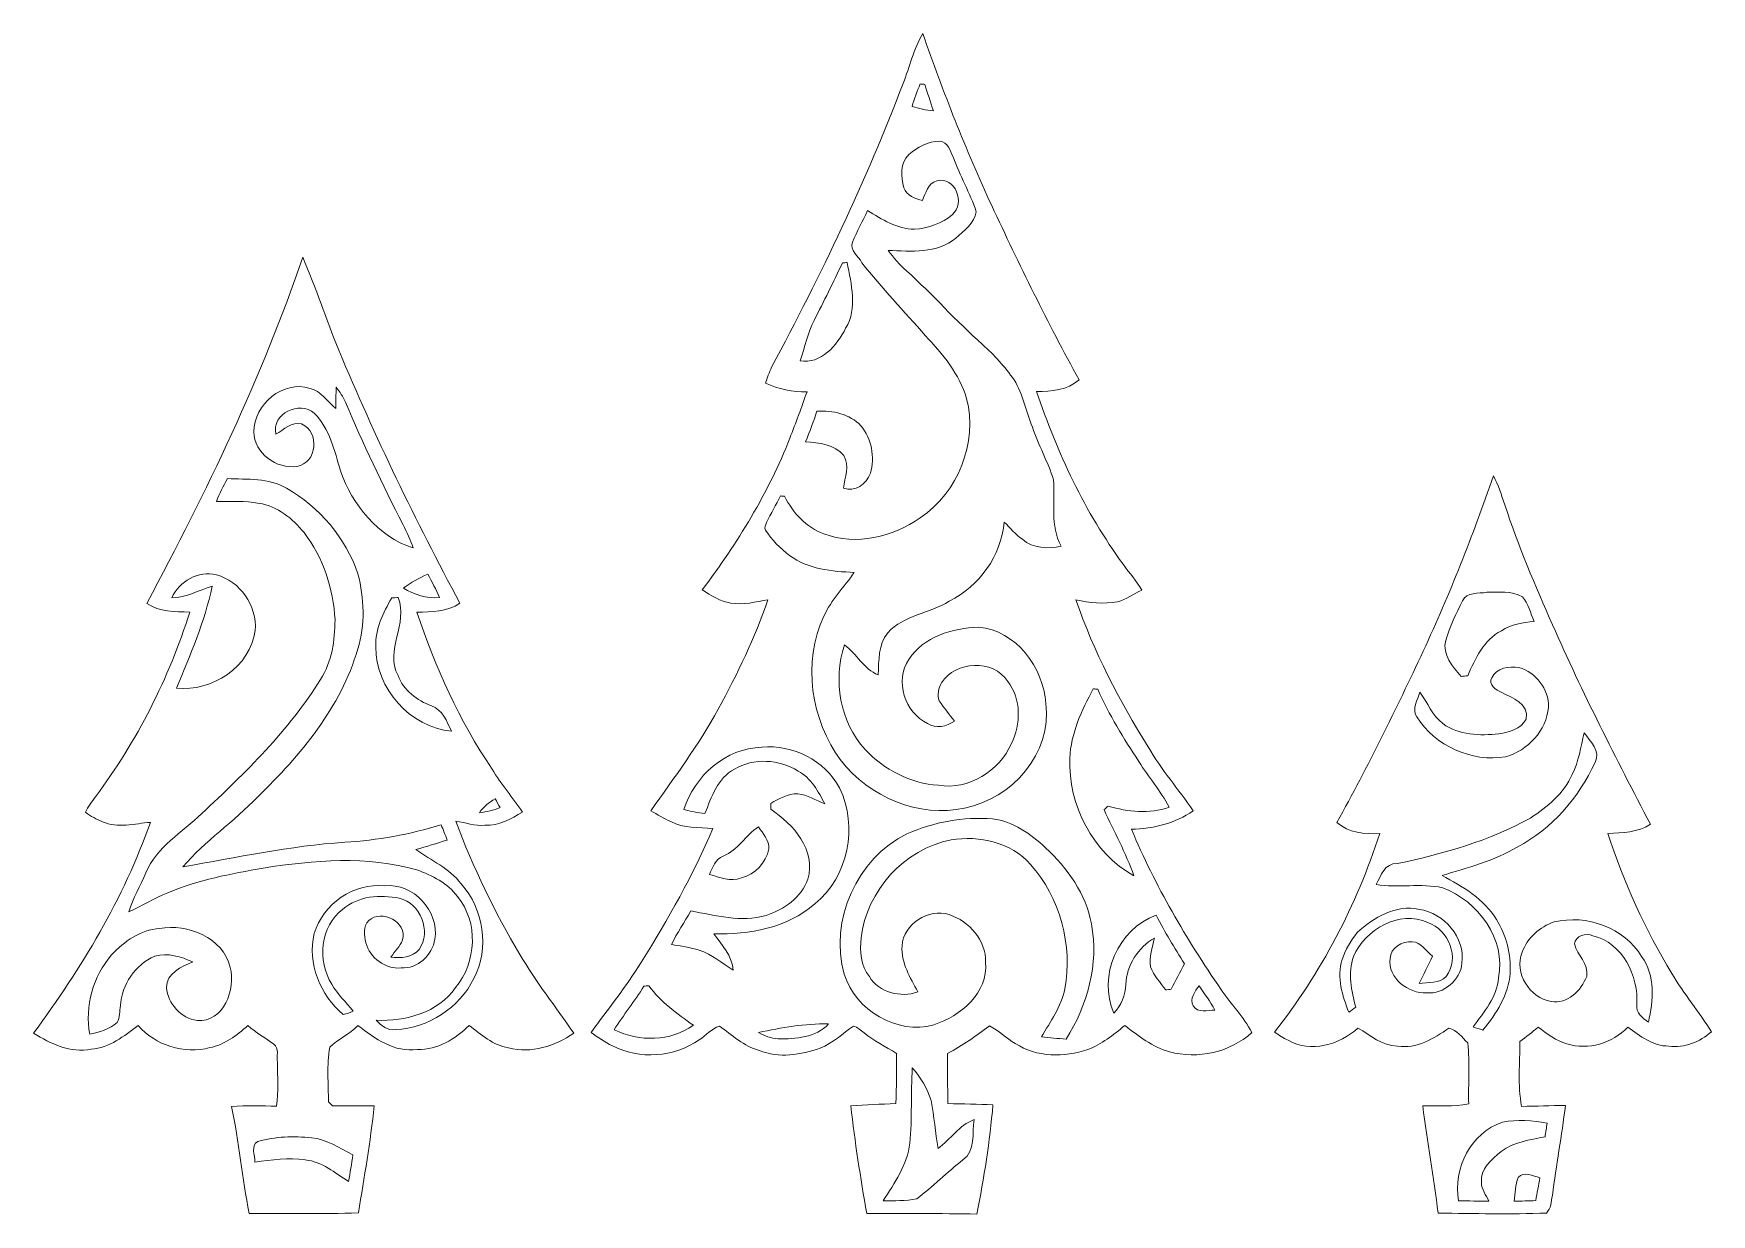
# Model space of a CAD drawing. Header units: centimetres. Extents: x -16.2 to 16.2, y -11.4 to 11.4.
import ezdxf

# ---------------------------------------------------------------- set-up
doc = ezdxf.new("R2010")
doc.units = ezdxf.units.CM
doc.header["$MEASUREMENT"] = 0
doc.layers.add('Layer 1', color=7, linetype='Continuous')

msp = doc.modelspace()

# ---------------------------------------------------------------- linework, layer by layer
at = {"layer": 'Layer 1', "color": 251, "lineweight": 9}
for points, knots in [([(0.97384, 11.42965), (1.36719, 10.29935), (1.8064, 9.18493), (2.3084, 8.09802), (2.3084, 8.09802), (2.84357, 6.95855), (3.39319, 5.82437), (4.00279, 4.72263), (4.00279, 4.72263), (3.77067, 4.5265), (3.46622, 4.49156), (3.17447, 4.50003), (3.17447, 4.50003), (3.57699, 3.31434), (4.11427, 2.1657), (4.8551, 1.15182), (4.8551, 1.15182), (4.97505, 0.98566), (5.10981, 0.82902), (5.21741, 0.65369), (5.21741, 0.65369), (5.06289, 0.5722), (4.91508, 0.4706), (4.74363, 0.42792), (4.74363, 0.42792), (4.47657, 0.3757), (4.20317, 0.40745), (3.9407, 0.46602), (3.9407, 0.46602), (4.2836, -0.53764), (4.78102, -1.4852), (5.33912, -2.38514), (5.33912, -2.38514), (5.59559, -2.82117), (5.92367, -3.20711), (6.21224, -3.62092), (6.21224, -3.62092), (5.86123, -3.86433), (5.43895, -3.97369), (5.01562, -3.97581), (5.01562, -3.97581), (5.47247, -5.07154), (6.07677, -6.1013), (6.74846, -7.07849), (6.74846, -7.07849), (6.93861, -7.36389), (7.18944, -7.60872), (7.34783, -7.91528), (7.34783, -7.91528), (6.92732, -8.29875), (6.29902, -8.43704), (5.75222, -8.28852), (5.75222, -8.28852), (5.42167, -8.20385), (5.15497, -7.97702), (4.8858, -7.77911), (4.8858, -7.77911), (4.66743, -7.96114), (4.43706, -8.14106), (4.17001, -8.24477), (4.17001, -8.24477), (3.71493, -8.40317), (3.17906, -8.3947), (2.76596, -8.12871), (2.76596, -8.12871), (2.58851, -8.03028), (2.44634, -7.8793), (2.26642, -7.78793), (2.26642, -7.78793), (2.00325, -7.97525), (1.74502, -8.17245), (1.45397, -8.31886), (1.45397, -8.31886), (1.45292, -8.64235), (1.45327, -8.9662), (1.46138, -9.29005), (1.46138, -9.29005), (1.75137, -9.29958), (2.04206, -9.30205), (2.33274, -9.31369), (2.33274, -9.31369), (2.27312, -10.02348), (2.15953, -10.73045), (2.02265, -11.42965), (2.02265, -11.42965), (1.3111, -11.41942), (0.5999, -11.41766), (-0.1113, -11.42083), (-0.1113, -11.42083), (-0.23089, -10.72762), (-0.34272, -10.03195), (-0.42139, -9.33274), (-0.42139, -9.33274), (-0.13, -9.31087), (0.1621, -9.30381), (0.4542, -9.29182), (0.4542, -9.29182), (0.46337, -8.96691), (0.46549, -8.64271), (0.46514, -8.31815), (0.46514, -8.31815), (0.25136, -8.19186), (0.0291, -8.0772), (-0.16422, -7.91951), (-0.16422, -7.91951), (-0.2323, -7.87471), (-0.28875, -7.8105), (-0.36989, -7.7911), (-0.36989, -7.7911), (-0.5812, -7.93504), (-0.77135, -8.11918), (-1.01088, -8.21726), (-1.01088, -8.21726), (-1.38589, -8.34955), (-1.8131, -8.41799), (-2.19269, -8.26241), (-2.19269, -8.26241), (-2.49537, -8.18833), (-2.71304, -7.95585), (-2.96598, -7.79287), (-2.96598, -7.79287), (-3.11944, -7.83555), (-3.22033, -7.97702), (-3.35545, -8.05639), (-3.35545, -8.05639), (-3.83805, -8.394), (-4.51397, -8.44409), (-5.03749, -8.17245), (-5.03749, -8.17245), (-5.1853, -8.10331), (-5.31548, -8.00347), (-5.4513, -7.91563), (-5.4513, -7.91563), (-5.12604, -7.46055), (-4.76867, -7.02734), (-4.47551, -6.54932), (-4.47551, -6.54932), (-3.95975, -5.71888), (-3.46939, -4.86798), (-3.09404, -3.96382), (-3.09404, -3.96382), (-3.36709, -3.94089), (-3.65707, -3.96064), (-3.90648, -3.83117), (-3.90648, -3.83117), (-4.04054, -3.77085), (-4.16683, -3.69606), (-4.29207, -3.61986), (-4.29207, -3.61986), (-3.83699, -2.9778), (-3.36744, -2.3428), (-2.98715, -1.65136), (-2.98715, -1.65136), (-2.61461, -0.97085), (-2.27806, -0.26776), (-2.02441, 0.46602), (-2.02441, 0.46602), (-2.26219, 0.4265), (-2.50208, 0.35524), (-2.74373, 0.40252), (-2.74373, 0.40252), (-2.95046, 0.42721), (-3.12367, 0.55386), (-3.299, 0.65475), (-3.299, 0.65475), (-2.61779, 1.56139), (-2.01454, 2.53541), (-1.60073, 3.5948), (-1.60073, 3.5948), (-1.4829, 3.89149), (-1.37425, 4.19135), (-1.26806, 4.49227), (-1.26806, 4.49227), (-1.54711, 4.47463), (-1.81875, 4.55153), (-2.0731, 4.65878), (-2.0731, 4.65878), (-2.03782, 4.76461), (-2.00219, 4.86974), (-1.95315, 4.96993), (-1.95315, 4.96993), (-1.00101, 6.75041), (-0.12294, 8.57532), (0.5932, 10.46481), (0.5932, 10.46481), (0.72161, 10.78513), (0.79181, 11.13226), (0.97384, 11.42965), (0.97384, 11.42965), (0.97384, 11.42965), (0.97384, 11.42965), (0.97384, 11.42965)], [0, 0, 0, 0, 0.02040816, 0.02040816, 0.02040816, 0.02040816, 0.04081633, 0.04081633, 0.04081633, 0.04081633, 0.06122449, 0.06122449, 0.06122449, 0.06122449, 0.08163265, 0.08163265, 0.08163265, 0.08163265, 0.10204082, 0.10204082, 0.10204082, 0.10204082, 0.12244898, 0.12244898, 0.12244898, 0.12244898, 0.14285714, 0.14285714, 0.14285714, 0.14285714, 0.16326531, 0.16326531, 0.16326531, 0.16326531, 0.18367347, 0.18367347, 0.18367347, 0.18367347, 0.20408163, 0.20408163, 0.20408163, 0.20408163, 0.2244898, 0.2244898, 0.2244898, 0.2244898, 0.24489796, 0.24489796, 0.24489796, 0.24489796, 0.26530612, 0.26530612, 0.26530612, 0.26530612, 0.28571429, 0.28571429, 0.28571429, 0.28571429, 0.30612245, 0.30612245, 0.30612245, 0.30612245, 0.32653061, 0.32653061, 0.32653061, 0.32653061, 0.34693878, 0.34693878, 0.34693878, 0.34693878, 0.36734694, 0.36734694, 0.36734694, 0.36734694, 0.3877551, 0.3877551, 0.3877551, 0.3877551, 0.40816327, 0.40816327, 0.40816327, 0.40816327, 0.42857143, 0.42857143, 0.42857143, 0.42857143, 0.44897959, 0.44897959, 0.44897959, 0.44897959, 0.46938776, 0.46938776, 0.46938776, 0.46938776, 0.48979592, 0.48979592, 0.48979592, 0.48979592, 0.51020408, 0.51020408, 0.51020408, 0.51020408, 0.53061224, 0.53061224, 0.53061224, 0.53061224, 0.55102041, 0.55102041, 0.55102041, 0.55102041, 0.57142857, 0.57142857, 0.57142857, 0.57142857, 0.59183673, 0.59183673, 0.59183673, 0.59183673, 0.6122449, 0.6122449, 0.6122449, 0.6122449, 0.63265306, 0.63265306, 0.63265306, 0.63265306, 0.65306122, 0.65306122, 0.65306122, 0.65306122, 0.67346939, 0.67346939, 0.67346939, 0.67346939, 0.69387755, 0.69387755, 0.69387755, 0.69387755, 0.71428571, 0.71428571, 0.71428571, 0.71428571, 0.73469388, 0.73469388, 0.73469388, 0.73469388, 0.75510204, 0.75510204, 0.75510204, 0.75510204, 0.7755102, 0.7755102, 0.7755102, 0.7755102, 0.79591837, 0.79591837, 0.79591837, 0.79591837, 0.81632653, 0.81632653, 0.81632653, 0.81632653, 0.83673469, 0.83673469, 0.83673469, 0.83673469, 0.85714286, 0.85714286, 0.85714286, 0.85714286, 0.87755102, 0.87755102, 0.87755102, 0.87755102, 0.89795918, 0.89795918, 0.89795918, 0.89795918, 0.91836735, 0.91836735, 0.91836735, 0.91836735, 0.93877551, 0.93877551, 0.93877551, 0.93877551, 0.95918367, 0.95918367, 0.95918367, 0.95918367, 1, 1, 1, 1]), ([(0.9234, 10.45387), (0.86554, 10.31099), (0.81121, 10.16671), (0.76676, 10.01925), (0.76676, 10.01925), (0.90047, 9.9755), (1.0384, 9.94304), (1.17916, 9.93176), (1.17916, 9.93176), (1.12554, 10.10391), (1.06416, 10.27325), (1.01477, 10.44646), (1.01477, 10.44646), (0.99219, 10.44822), (0.94633, 10.45175), (0.9234, 10.45387), (0.9234, 10.45387), (0.9234, 10.45387), (0.9234, 10.45387), (0.9234, 10.45387)], [0, 0, 0, 0, 0.16666667, 0.16666667, 0.16666667, 0.16666667, 0.33333333, 0.33333333, 0.33333333, 0.33333333, 0.5, 0.5, 0.5, 0.5, 0.66666667, 0.66666667, 0.66666667, 0.66666667, 1, 1, 1, 1]), ([(0.70115, 9.08756), (0.53322, 8.91787), (0.54522, 8.65717), (0.60872, 8.44374), (0.60872, 8.44374), (0.66164, 8.29311), (0.82779, 8.23313), (0.9682, 8.1968), (0.9682, 8.1968), (1.02888, 8.34002), (1.0758, 8.5291), (1.24584, 8.5785), (1.24584, 8.5785), (1.6039, 8.66881), (1.80181, 8.14106), (1.54781, 7.9241), (1.54781, 7.9241), (1.34708, 7.74842), (1.07509, 7.66375), (0.81298, 7.63941), (0.81298, 7.63941), (0.47537, 7.64188), (0.1815, 7.83273), (-0.09613, 8.00383), (-0.09613, 8.00383), (-0.18962, 7.79781), (-0.29968, 7.59919), (-0.38717, 7.3907), (-0.38717, 7.3907), (-0.45138, 7.23477), (-0.26793, 7.11483), (-0.2069, 6.99277), (-0.2069, 6.99277), (0.18468, 6.50558), (0.61048, 6.04662), (1.02535, 5.57883), (1.02535, 5.57883), (1.35767, 5.22428), (1.68434, 4.83764), (1.82263, 4.36245), (1.82263, 4.36245), (2.03959, 3.5059), (1.65788, 2.54282), (0.92516, 2.05493), (0.92516, 2.05493), (0.39494, 1.67604), (-0.31697, 1.506), (-0.94103, 1.74201), (-0.94103, 1.74201), (-1.2864, 1.8669), (-1.54111, 2.14982), (-1.70515, 2.46909), (-1.70515, 2.46909), (-1.7242, 2.47085), (-1.76195, 2.47403), (-1.78065, 2.47579), (-1.78065, 2.47579), (-1.86778, 2.30222), (-1.96656, 2.13465), (-2.05087, 1.95968), (-2.05087, 1.95968), (-2.06745, 1.91487), (-2.10167, 1.86196), (-2.06922, 1.8161), (-2.06922, 1.8161), (-1.95421, 1.62207), (-1.78876, 1.45732), (-1.60673, 1.32432), (-1.60673, 1.32432), (-1.24866, 1.05833), (-0.78722, 1.00965), (-0.35401, 0.99624), (-0.35401, 0.99624), (-0.54839, 0.71261), (-0.79675, 0.46496), (-0.94174, 0.14957), (-0.94174, 0.14957), (-1.36684, -0.7486), (-1.18939, -1.86444), (-0.60978, -2.65184), (-0.60978, -2.65184), (-0.05768, -3.35104), (0.89764, -3.76979), (1.78488, -3.5687), (1.78488, -3.5687), (2.69787, -3.39267), (3.48562, -2.49979), (3.35404, -1.5427), (3.35404, -1.5427), (3.31664, -0.84738), (2.7776, -0.12595), (2.05229, -0.06668), (2.05229, -0.06668), (1.55205, -0.08009), (0.98901, -0.25154), (0.70397, -0.68969), (0.70397, -0.68969), (0.42704, -1.10667), (0.62142, -1.71733), (1.06627, -1.92935), (1.06627, -1.92935), (1.22643, -2.04259), (1.43669, -1.98755), (1.58732, -1.88348), (1.58732, -1.88348), (1.49172, -1.75155), (1.37848, -1.63125), (1.29381, -1.49225), (1.29381, -1.49225), (1.25183, -1.37972), (1.27476, -1.24531), (1.33509, -1.14336), (1.33509, -1.14336), (1.61343, -0.72002), (2.33521, -0.6731), (2.61955, -1.11725), (2.61955, -1.11725), (2.88872, -1.45874), (2.87144, -1.94346), (2.69081, -2.32022), (2.69081, -2.32022), (2.45798, -2.84869), (1.86073, -3.22722), (1.27723, -3.12632), (1.27723, -3.12632), (0.73537, -3.09457), (0.22595, -2.82328), (-0.14446, -2.43417), (-0.14446, -2.43417), (-0.63482, -1.89583), (-0.76535, -1.09538), (-0.54381, -0.41029), (-0.54381, -0.41029), (-0.3011, -0.57821), (-0.17551, -0.87913), (0.11095, -0.98955), (0.11095, -0.98955), (0.12506, -0.7112), (0.10777, -0.40394), (0.29722, -0.17392), (0.29722, -0.17392), (0.60942, 0.17321), (1.10684, 0.19473), (1.48537, 0.4385), (1.48537, 0.4385), (2.06604, 0.73236), (2.49643, 1.31339), (2.55041, 1.97096), (2.55041, 1.97096), (2.66824, 1.85949), (2.76666, 1.7279), (2.90319, 1.63653), (2.90319, 1.63653), (3.10603, 1.4552), (3.40025, 1.44815), (3.65319, 1.50495), (3.65319, 1.50495), (3.43482, 1.89935), (3.53783, 2.35761), (3.50785, 2.78659), (3.50785, 2.78659), (3.39425, 3.13548), (3.21645, 3.45969), (3.09757, 3.80717), (3.09757, 3.80717), (2.97586, 4.11162), (2.91306, 4.44076), (2.74338, 4.72404), (2.74338, 4.72404), (2.56417, 4.97487), (2.35885, 5.207), (2.12813, 5.41126), (2.12813, 5.41126), (1.6166, 5.86353), (1.1654, 6.37858), (0.65775, 6.83437), (0.65775, 6.83437), (0.52476, 6.95184), (0.40975, 7.08802), (0.30251, 7.22877), (0.30251, 7.22877), (0.74842, 7.21572), (1.24619, 7.16527), (1.6166, 7.4669), (1.6166, 7.4669), (1.76407, 7.61401), (1.98208, 7.76112), (2.0103, 7.98019), (2.0103, 7.98019), (1.88472, 8.34285), (1.69386, 8.68009), (1.55945, 9.03994), (1.55945, 9.03994), (1.50372, 9.15953), (1.45962, 9.33132), (1.30228, 9.34509), (1.30228, 9.34509), (1.07721, 9.34791), (0.86766, 9.22832), (0.70115, 9.08756), (0.70115, 9.08756), (0.70115, 9.08756), (0.70115, 9.08756), (0.70115, 9.08756)], [0, 0, 0, 0, 0.01923077, 0.01923077, 0.01923077, 0.01923077, 0.03846154, 0.03846154, 0.03846154, 0.03846154, 0.05769231, 0.05769231, 0.05769231, 0.05769231, 0.07692308, 0.07692308, 0.07692308, 0.07692308, 0.09615385, 0.09615385, 0.09615385, 0.09615385, 0.11538462, 0.11538462, 0.11538462, 0.11538462, 0.13461538, 0.13461538, 0.13461538, 0.13461538, 0.15384615, 0.15384615, 0.15384615, 0.15384615, 0.17307692, 0.17307692, 0.17307692, 0.17307692, 0.19230769, 0.19230769, 0.19230769, 0.19230769, 0.21153846, 0.21153846, 0.21153846, 0.21153846, 0.23076923, 0.23076923, 0.23076923, 0.23076923, 0.25, 0.25, 0.25, 0.25, 0.26923077, 0.26923077, 0.26923077, 0.26923077, 0.28846154, 0.28846154, 0.28846154, 0.28846154, 0.30769231, 0.30769231, 0.30769231, 0.30769231, 0.32692308, 0.32692308, 0.32692308, 0.32692308, 0.34615385, 0.34615385, 0.34615385, 0.34615385, 0.36538462, 0.36538462, 0.36538462, 0.36538462, 0.38461538, 0.38461538, 0.38461538, 0.38461538, 0.40384615, 0.40384615, 0.40384615, 0.40384615, 0.42307692, 0.42307692, 0.42307692, 0.42307692, 0.44230769, 0.44230769, 0.44230769, 0.44230769, 0.46153846, 0.46153846, 0.46153846, 0.46153846, 0.48076923, 0.48076923, 0.48076923, 0.48076923, 0.5, 0.5, 0.5, 0.5, 0.51923077, 0.51923077, 0.51923077, 0.51923077, 0.53846154, 0.53846154, 0.53846154, 0.53846154, 0.55769231, 0.55769231, 0.55769231, 0.55769231, 0.57692308, 0.57692308, 0.57692308, 0.57692308, 0.59615385, 0.59615385, 0.59615385, 0.59615385, 0.61538462, 0.61538462, 0.61538462, 0.61538462, 0.63461538, 0.63461538, 0.63461538, 0.63461538, 0.65384615, 0.65384615, 0.65384615, 0.65384615, 0.67307692, 0.67307692, 0.67307692, 0.67307692, 0.69230769, 0.69230769, 0.69230769, 0.69230769, 0.71153846, 0.71153846, 0.71153846, 0.71153846, 0.73076923, 0.73076923, 0.73076923, 0.73076923, 0.75, 0.75, 0.75, 0.75, 0.76923077, 0.76923077, 0.76923077, 0.76923077, 0.78846154, 0.78846154, 0.78846154, 0.78846154, 0.80769231, 0.80769231, 0.80769231, 0.80769231, 0.82692308, 0.82692308, 0.82692308, 0.82692308, 0.84615385, 0.84615385, 0.84615385, 0.84615385, 0.86538462, 0.86538462, 0.86538462, 0.86538462, 0.88461538, 0.88461538, 0.88461538, 0.88461538, 0.90384615, 0.90384615, 0.90384615, 0.90384615, 0.92307692, 0.92307692, 0.92307692, 0.92307692, 0.94230769, 0.94230769, 0.94230769, 0.94230769, 0.96153846, 0.96153846, 0.96153846, 0.96153846, 1, 1, 1, 1]), ([(-14.05555, 0.39511), (-12.9002, 2.55763), (-11.82599, 4.77273), (-11.03401, 7.09684), (-11.03401, 7.09684), (-10.77718, 6.50664), (-10.58104, 5.8921), (-10.33515, 5.29732), (-10.33515, 5.29732), (-9.64124, 3.62373), (-8.84502, 1.9939), (-7.99024, 0.39722), (-7.99024, 0.39722), (-8.23718, 0.22824), (-8.53846, 0.23142), (-8.82597, 0.22648), (-8.82597, 0.22648), (-8.46367, -0.83962), (-8.004, -1.87996), (-7.36794, -2.81376), (-7.36794, -2.81376), (-7.19226, -3.10621), (-6.96718, -3.36409), (-6.7781, -3.64737), (-6.7781, -3.64737), (-7.00281, -3.77578), (-7.23706, -3.92007), (-7.50764, -3.90102), (-7.50764, -3.90102), (-7.70237, -3.92395), (-7.88194, -3.83964), (-8.07138, -3.82447), (-8.07138, -3.82447), (-7.73377, -4.71735), (-7.32208, -5.58448), (-6.8289, -6.40292), (-6.8289, -6.40292), (-6.51775, -6.93456), (-6.13498, -7.41857), (-5.78679, -7.92586), (-5.78679, -7.92586), (-6.14945, -8.17704), (-6.60982, -8.33262), (-7.04903, -8.20879), (-7.04903, -8.20879), (-7.35136, -8.16434), (-7.5789, -7.95303), (-7.8135, -7.77699), (-7.8135, -7.77699), (-8.07985, -8.04122), (-8.42452, -8.25359), (-8.81327, -8.24266), (-8.81327, -8.24266), (-9.2546, -8.30651), (-9.63877, -8.03452), (-9.9665, -7.77699), (-9.9665, -7.77699), (-10.12278, -7.95091), (-10.34997, -8.03734), (-10.5126, -8.20032), (-10.5126, -8.20032), (-10.57364, -8.54428), (-10.53413, -8.90764), (-10.53871, -9.25972), (-10.53871, -9.25972), (-10.51295, -9.28441), (-10.48755, -9.30946), (-10.4618, -9.33486), (-10.4618, -9.33486), (-10.19193, -9.33592), (-9.92171, -9.33027), (-9.65147, -9.3338), (-9.65147, -9.3338), (-9.72238, -10.02912), (-9.84444, -10.7188), (-9.95556, -11.40884), (-9.95556, -11.40884), (-10.66041, -11.42824), (-11.36526, -11.41836), (-12.07011, -11.42083), (-12.07011, -11.42083), (-12.21581, -10.73468), (-12.26732, -10.03265), (-12.41196, -9.34615), (-12.41196, -9.34615), (-12.12197, -9.32815), (-11.83093, -9.33768), (-11.54024, -9.33874), (-11.54024, -9.33874), (-11.50638, -9.05757), (-11.52543, -8.77288), (-11.5219, -8.49137), (-11.5219, -8.49137), (-11.55153, -8.38624), (-11.48098, -8.21443), (-11.59669, -8.13894), (-11.59669, -8.13894), (-11.76214, -8.01653), (-11.941, -7.91246), (-12.09975, -7.78087), (-12.09975, -7.78087), (-12.31141, -7.97031), (-12.54848, -8.15164), (-12.83353, -8.20809), (-12.83353, -8.20809), (-13.32918, -8.34038), (-13.88868, -8.16434), (-14.22347, -7.7777), (-14.22347, -7.7777), (-14.49511, -7.98407), (-14.77592, -8.21055), (-15.13152, -8.23772), (-15.13152, -8.23772), (-15.53404, -8.31568), (-15.91751, -8.13506), (-16.24841, -7.92622), (-16.24841, -7.92622), (-15.31743, -6.67527), (-14.50746, -5.31954), (-13.98464, -3.84493), (-13.98464, -3.84493), (-14.2905, -3.86857), (-14.61929, -3.96629), (-14.91174, -3.83329), (-14.91174, -3.83329), (-15.02569, -3.78143), (-15.14563, -3.73416), (-15.23947, -3.64879), (-15.23947, -3.64879), (-15.20313, -3.53413), (-15.11353, -3.447), (-15.04932, -3.34928), (-15.04932, -3.34928), (-14.2397, -2.27436), (-13.63045, -1.05516), (-13.22264, 0.22577), (-13.22264, 0.22577), (-13.5098, 0.23565), (-13.80719, 0.22436), (-14.05555, 0.39511), (-14.05555, 0.39511), (-14.05555, 0.39511), (-14.05555, 0.39511), (-14.05555, 0.39511)], [0, 0, 0, 0, 0.02702703, 0.02702703, 0.02702703, 0.02702703, 0.05405405, 0.05405405, 0.05405405, 0.05405405, 0.08108108, 0.08108108, 0.08108108, 0.08108108, 0.10810811, 0.10810811, 0.10810811, 0.10810811, 0.13513514, 0.13513514, 0.13513514, 0.13513514, 0.16216216, 0.16216216, 0.16216216, 0.16216216, 0.18918919, 0.18918919, 0.18918919, 0.18918919, 0.21621622, 0.21621622, 0.21621622, 0.21621622, 0.24324324, 0.24324324, 0.24324324, 0.24324324, 0.27027027, 0.27027027, 0.27027027, 0.27027027, 0.2972973, 0.2972973, 0.2972973, 0.2972973, 0.32432432, 0.32432432, 0.32432432, 0.32432432, 0.35135135, 0.35135135, 0.35135135, 0.35135135, 0.37837838, 0.37837838, 0.37837838, 0.37837838, 0.40540541, 0.40540541, 0.40540541, 0.40540541, 0.43243243, 0.43243243, 0.43243243, 0.43243243, 0.45945946, 0.45945946, 0.45945946, 0.45945946, 0.48648649, 0.48648649, 0.48648649, 0.48648649, 0.51351351, 0.51351351, 0.51351351, 0.51351351, 0.54054054, 0.54054054, 0.54054054, 0.54054054, 0.56756757, 0.56756757, 0.56756757, 0.56756757, 0.59459459, 0.59459459, 0.59459459, 0.59459459, 0.62162162, 0.62162162, 0.62162162, 0.62162162, 0.64864865, 0.64864865, 0.64864865, 0.64864865, 0.67567568, 0.67567568, 0.67567568, 0.67567568, 0.7027027, 0.7027027, 0.7027027, 0.7027027, 0.72972973, 0.72972973, 0.72972973, 0.72972973, 0.75675676, 0.75675676, 0.75675676, 0.75675676, 0.78378378, 0.78378378, 0.78378378, 0.78378378, 0.81081081, 0.81081081, 0.81081081, 0.81081081, 0.83783784, 0.83783784, 0.83783784, 0.83783784, 0.86486486, 0.86486486, 0.86486486, 0.86486486, 0.89189189, 0.89189189, 0.89189189, 0.89189189, 0.91891892, 0.91891892, 0.91891892, 0.91891892, 0.94594595, 0.94594595, 0.94594595, 0.94594595, 1, 1, 1, 1]), ([(-0.58367, 6.98889), (-0.75794, 6.61388), (-0.94209, 6.24382), (-1.13153, 5.87623), (-1.13153, 5.87623), (-1.26383, 5.63175), (-1.30122, 5.35128), (-1.40353, 5.09446), (-1.40353, 5.09446), (-1.00065, 5.01721), (-0.67857, 5.39856), (-0.51982, 5.72277), (-0.51982, 5.72277), (-0.28346, 6.11117), (-0.41469, 6.57896), (-0.48913, 6.99453), (-0.48913, 6.99453), (-0.51276, 6.99312), (-0.56003, 6.9903), (-0.58367, 6.98889), (-0.58367, 6.98889), (-0.58367, 6.98889), (-0.58367, 6.98889), (-0.58367, 6.98889)], [0, 0, 0, 0, 0.14285714, 0.14285714, 0.14285714, 0.14285714, 0.28571429, 0.28571429, 0.28571429, 0.28571429, 0.42857143, 0.42857143, 0.42857143, 0.42857143, 0.57142857, 0.57142857, 0.57142857, 0.57142857, 0.71428571, 0.71428571, 0.71428571, 0.71428571, 1, 1, 1, 1]), ([(-11.98474, 3.71651), (-11.97875, 3.30164), (-11.54024, 2.99014), (-11.14725, 3.0487), (-11.14725, 3.0487), (-10.7599, 3.10726), (-10.69252, 3.72321), (-11.058, 3.86926), (-11.058, 3.86926), (-11.25626, 3.92853), (-11.39666, 3.7532), (-11.55682, 3.67206), (-11.55682, 3.67206), (-11.63761, 4.07493), (-11.09892, 4.32611), (-10.8114, 4.07917), (-10.8114, 4.07917), (-10.51401, 3.78177), (-10.423, 3.35033), (-10.30164, 2.96262), (-10.30164, 2.96262), (-10.07552, 2.2987), (-9.57915, 1.69439), (-8.899, 1.46896), (-8.899, 1.46896), (-8.94556, 1.62524), (-9.02001, 1.77094), (-9.09232, 1.91593), (-9.09232, 1.91593), (-9.48919, 2.69629), (-9.86631, 3.48685), (-10.20921, 4.29224), (-10.20921, 4.29224), (-10.25331, 4.39667), (-10.31681, 4.49121), (-10.38631, 4.58011), (-10.38631, 4.58011), (-10.3923, 4.44218), (-10.39196, 4.30424), (-10.39618, 4.16595), (-10.39618, 4.16595), (-10.55741, 4.30388), (-10.67523, 4.5078), (-10.89431, 4.5593), (-10.89431, 4.5593), (-11.41853, 4.72475), (-11.97875, 4.24815), (-11.98474, 3.71651), (-11.98474, 3.71651), (-11.98474, 3.71651), (-11.98474, 3.71651), (-11.98474, 3.71651)], [0, 0, 0, 0, 0.07142857, 0.07142857, 0.07142857, 0.07142857, 0.14285714, 0.14285714, 0.14285714, 0.14285714, 0.21428571, 0.21428571, 0.21428571, 0.21428571, 0.28571429, 0.28571429, 0.28571429, 0.28571429, 0.35714286, 0.35714286, 0.35714286, 0.35714286, 0.42857143, 0.42857143, 0.42857143, 0.42857143, 0.5, 0.5, 0.5, 0.5, 0.57142857, 0.57142857, 0.57142857, 0.57142857, 0.64285714, 0.64285714, 0.64285714, 0.64285714, 0.71428571, 0.71428571, 0.71428571, 0.71428571, 0.78571429, 0.78571429, 0.78571429, 0.78571429, 0.85714286, 0.85714286, 0.85714286, 0.85714286, 1, 1, 1, 1]), ([(-1.07615, 4.11656), (-1.14035, 3.91583), (-1.2162, 3.71898), (-1.2984, 3.5246), (-1.2984, 3.5246), (-1.0377, 3.49849), (-0.73466, 3.48297), (-0.55615, 3.25755), (-0.55615, 3.25755), (-0.43797, 3.06387), (-0.53816, 2.83245), (-0.56356, 2.62607), (-0.56356, 2.62607), (-0.34413, 2.54599), (-0.10813, 2.70192), (-0.0418, 2.91465), (-0.0418, 2.91465), (0.04851, 3.22615), (-0.01429, 3.58528), (-0.22348, 3.8361), (-0.22348, 3.8361), (-0.44185, 4.06117), (-0.7717, 4.13702), (-1.07615, 4.11656), (-1.07615, 4.11656), (-1.07615, 4.11656), (-1.07615, 4.11656), (-1.07615, 4.11656)], [0, 0, 0, 0, 0.125, 0.125, 0.125, 0.125, 0.25, 0.25, 0.25, 0.25, 0.375, 0.375, 0.375, 0.375, 0.5, 0.5, 0.5, 0.5, 0.625, 0.625, 0.625, 0.625, 0.75, 0.75, 0.75, 0.75, 1, 1, 1, 1]), ([(-12.49521, 2.81234), (-12.57176, 2.66735), (-12.65326, 2.52306), (-12.703, 2.36572), (-12.703, 2.36572), (-12.42924, 2.36713), (-12.15196, 2.38724), (-11.88173, 2.33256), (-11.88173, 2.33256), (-11.52684, 2.27612), (-11.22874, 2.03729), (-11.00896, 1.76494), (-11.00896, 1.76494), (-10.63678, 1.28446), (-10.4424, 0.67874), (-10.40924, 0.07514), (-10.40924, 0.07514), (-10.41382, -0.32139), (-10.46816, -0.73802), (-10.69005, -1.07633), (-10.69005, -1.07633), (-11.30212, -2.06728), (-12.14773, -2.88467), (-12.99192, -3.67665), (-12.99192, -3.67665), (-13.3701, -4.03896), (-13.86328, -4.318), (-14.07354, -4.82001), (-14.07354, -4.82001), (-14.1762, -5.07612), (-14.3293, -5.31143), (-14.40374, -5.57883), (-14.40374, -5.57883), (-14.14798, -5.46242), (-13.90809, -5.31425), (-13.64703, -5.20912), (-13.64703, -5.20912), (-13.06036, -4.95336), (-12.42501, -4.84576), (-11.79989, -4.7297), (-11.79989, -4.7297), (-10.8174, -4.57871), (-9.79188, -4.48804), (-8.8235, -4.76568), (-8.8235, -4.76568), (-8.53034, -4.87716), (-8.22554, -5.01897), (-8.03892, -5.2832), (-8.03892, -5.2832), (-7.62476, -5.7785), (-7.67133, -6.55638), (-8.0735, -7.04498), (-8.0735, -7.04498), (-8.41675, -7.53357), (-9.04469, -7.7022), (-9.61584, -7.67786), (-9.61584, -7.67786), (-9.51036, -7.77382), (-9.39571, -7.88706), (-9.23484, -7.85742), (-9.23484, -7.85742), (-8.60443, -7.83202), (-8.00012, -7.43374), (-7.72107, -6.86894), (-7.72107, -6.86894), (-7.41698, -6.28615), (-7.52669, -5.52027), (-7.96766, -5.03591), (-7.96766, -5.03591), (-8.19168, -4.73287), (-8.54551, -4.58647), (-8.8429, -4.37233), (-8.8429, -4.37233), (-8.64041, -4.31271), (-8.43827, -4.25133), (-8.23684, -4.18818), (-8.23684, -4.18818), (-8.27458, -4.08905), (-8.31374, -3.99063), (-8.35325, -3.89326), (-8.35325, -3.89326), (-8.96073, -4.07812), (-9.58762, -4.19383), (-10.22191, -4.23016), (-10.22191, -4.23016), (-11.27989, -4.30001), (-12.31671, -4.5265), (-13.35811, -4.70853), (-13.35811, -4.70853), (-12.92772, -4.20088), (-12.36292, -3.83329), (-11.90678, -3.35175), (-11.90678, -3.35175), (-11.0781, -2.54565), (-10.29564, -1.61855), (-9.97038, -0.48719), (-9.97038, -0.48719), (-9.81975, -0.01729), (-9.84621, 0.49565), (-9.9665, 0.96872), (-9.9665, 0.96872), (-10.20251, 1.6637), (-10.71086, 2.26412), (-11.34798, 2.62466), (-11.34798, 2.62466), (-11.6937, 2.83457), (-12.10998, 2.788), (-12.49521, 2.81234), (-12.49521, 2.81234), (-12.49521, 2.81234), (-12.49521, 2.81234), (-12.49521, 2.81234)], [0, 0, 0, 0, 0.03448276, 0.03448276, 0.03448276, 0.03448276, 0.06896552, 0.06896552, 0.06896552, 0.06896552, 0.10344828, 0.10344828, 0.10344828, 0.10344828, 0.13793103, 0.13793103, 0.13793103, 0.13793103, 0.17241379, 0.17241379, 0.17241379, 0.17241379, 0.20689655, 0.20689655, 0.20689655, 0.20689655, 0.24137931, 0.24137931, 0.24137931, 0.24137931, 0.27586207, 0.27586207, 0.27586207, 0.27586207, 0.31034483, 0.31034483, 0.31034483, 0.31034483, 0.34482759, 0.34482759, 0.34482759, 0.34482759, 0.37931034, 0.37931034, 0.37931034, 0.37931034, 0.4137931, 0.4137931, 0.4137931, 0.4137931, 0.44827586, 0.44827586, 0.44827586, 0.44827586, 0.48275862, 0.48275862, 0.48275862, 0.48275862, 0.51724138, 0.51724138, 0.51724138, 0.51724138, 0.55172414, 0.55172414, 0.55172414, 0.55172414, 0.5862069, 0.5862069, 0.5862069, 0.5862069, 0.62068966, 0.62068966, 0.62068966, 0.62068966, 0.65517241, 0.65517241, 0.65517241, 0.65517241, 0.68965517, 0.68965517, 0.68965517, 0.68965517, 0.72413793, 0.72413793, 0.72413793, 0.72413793, 0.75862069, 0.75862069, 0.75862069, 0.75862069, 0.79310345, 0.79310345, 0.79310345, 0.79310345, 0.82758621, 0.82758621, 0.82758621, 0.82758621, 0.86206897, 0.86206897, 0.86206897, 0.86206897, 0.89655172, 0.89655172, 0.89655172, 0.89655172, 0.93103448, 0.93103448, 0.93103448, 0.93103448, 1, 1, 1, 1]), ([(12.02778, 2.8642), (12.12621, 2.6871), (12.17736, 2.49025), (12.2458, 2.30046), (12.2458, 2.30046), (12.5065, 1.50812), (12.83635, 0.74083), (13.17114, -0.02258), (13.17114, -0.02258), (13.75145, -1.3335), (14.40162, -2.61197), (15.0652, -3.88232), (15.0652, -3.88232), (14.81967, -4.04601), (14.5258, -4.04213), (14.24393, -4.05942), (14.24393, -4.05942), (14.55085, -5.00733), (14.96078, -5.92385), (15.48395, -6.77228), (15.48395, -6.77228), (15.71219, -7.16598), (16.00994, -7.51311), (16.24842, -7.90082), (16.24842, -7.90082), (16.02193, -8.09767), (15.72877, -8.21937), (15.42256, -8.17775), (15.42256, -8.17775), (15.11353, -8.18092), (14.86588, -7.97984), (14.62599, -7.81227), (14.62599, -7.81227), (14.33001, -8.12448), (13.86364, -8.26171), (13.44842, -8.13541), (13.44842, -8.13541), (13.23464, -8.08214), (13.06954, -7.9308), (12.89032, -7.81297), (12.89032, -7.81297), (12.77461, -7.90717), (12.66031, -8.00277), (12.53931, -8.0892), (12.53931, -8.0892), (12.53931, -8.50618), (12.49274, -8.93163), (12.57177, -9.34473), (12.57177, -9.34473), (12.85364, -9.34121), (13.13692, -9.32957), (13.41914, -9.3278), (13.41914, -9.3278), (13.35387, -9.91094), (13.23922, -10.48703), (13.16831, -11.06982), (13.16831, -11.06982), (13.14185, -11.18518), (13.14432, -11.32417), (13.0526, -11.4106), (13.0526, -11.4106), (12.35445, -11.43777), (11.6556, -11.42083), (10.95745, -11.41237), (10.95745, -11.41237), (10.86256, -10.71916), (10.74614, -10.02948), (10.65795, -9.33556), (10.65795, -9.33556), (10.95393, -9.32075), (11.25414, -9.35638), (11.54659, -9.29852), (11.54659, -9.29852), (11.53495, -8.90482), (11.57587, -8.50618), (11.52719, -8.11601), (11.52719, -8.11601), (11.42347, -8.00877), (11.31552, -7.8673), (11.16383, -7.83379), (11.16383, -7.83379), (10.86326, -8.02394), (10.54541, -8.2416), (10.16582, -8.17669), (10.16582, -8.17669), (9.86032, -8.18304), (9.65041, -7.96008), (9.40206, -7.83238), (9.40206, -7.83238), (9.0461, -8.14847), (8.48413, -8.3185), (8.05127, -8.06627), (8.05127, -8.06627), (7.95779, -8.02041), (7.87065, -7.96361), (7.78457, -7.90575), (7.78457, -7.90575), (8.69544, -6.76522), (9.37172, -5.44901), (9.82327, -4.0633), (9.82327, -4.0633), (9.5347, -4.07247), (9.2165, -4.05307), (8.9946, -3.84528), (8.9946, -3.84528), (9.5982, -2.76402), (10.14042, -1.64889), (10.66677, -0.52847), (10.66677, -0.52847), (11.18147, 0.57679), (11.62703, 1.71344), (12.02778, 2.8642), (12.02778, 2.8642), (12.02778, 2.8642), (12.02778, 2.8642), (12.02778, 2.8642)], [0, 0, 0, 0, 0.03333333, 0.03333333, 0.03333333, 0.03333333, 0.06666667, 0.06666667, 0.06666667, 0.06666667, 0.1, 0.1, 0.1, 0.1, 0.13333333, 0.13333333, 0.13333333, 0.13333333, 0.16666667, 0.16666667, 0.16666667, 0.16666667, 0.2, 0.2, 0.2, 0.2, 0.23333333, 0.23333333, 0.23333333, 0.23333333, 0.26666667, 0.26666667, 0.26666667, 0.26666667, 0.3, 0.3, 0.3, 0.3, 0.33333333, 0.33333333, 0.33333333, 0.33333333, 0.36666667, 0.36666667, 0.36666667, 0.36666667, 0.4, 0.4, 0.4, 0.4, 0.43333333, 0.43333333, 0.43333333, 0.43333333, 0.46666667, 0.46666667, 0.46666667, 0.46666667, 0.5, 0.5, 0.5, 0.5, 0.53333333, 0.53333333, 0.53333333, 0.53333333, 0.56666667, 0.56666667, 0.56666667, 0.56666667, 0.6, 0.6, 0.6, 0.6, 0.63333333, 0.63333333, 0.63333333, 0.63333333, 0.66666667, 0.66666667, 0.66666667, 0.66666667, 0.7, 0.7, 0.7, 0.7, 0.73333333, 0.73333333, 0.73333333, 0.73333333, 0.76666667, 0.76666667, 0.76666667, 0.76666667, 0.8, 0.8, 0.8, 0.8, 0.83333333, 0.83333333, 0.83333333, 0.83333333, 0.86666667, 0.86666667, 0.86666667, 0.86666667, 0.9, 0.9, 0.9, 0.9, 0.93333333, 0.93333333, 0.93333333, 0.93333333, 1, 1, 1, 1]), ([(-13.57118, 0.50235), (-13.29425, 0.5154), (-13.04731, 0.64346), (-12.78908, 0.72742), (-12.78908, 0.72742), (-12.93654, 0.0448), (-13.20782, -0.60396), (-13.48087, -1.24425), (-13.48087, -1.24425), (-12.79931, -1.32821), (-12.04295, -0.83044), (-11.95476, -0.127), (-11.95476, -0.127), (-11.92054, 0.34325), (-12.24439, 0.83079), (-12.70794, 0.94615), (-12.70794, 0.94615), (-13.06354, 1.03399), (-13.42549, 0.82514), (-13.57118, 0.50235), (-13.57118, 0.50235), (-13.57118, 0.50235), (-13.57118, 0.50235), (-13.57118, 0.50235)], [0, 0, 0, 0, 0.14285714, 0.14285714, 0.14285714, 0.14285714, 0.28571429, 0.28571429, 0.28571429, 0.28571429, 0.42857143, 0.42857143, 0.42857143, 0.42857143, 0.57142857, 0.57142857, 0.57142857, 0.57142857, 0.71428571, 0.71428571, 0.71428571, 0.71428571, 1, 1, 1, 1]), ([(-9.08526, 0.69038), (-8.87395, 0.56832), (-8.63582, 0.48224), (-8.38676, 0.50976), (-8.38676, 0.50976), (-8.45203, 0.66463), (-8.53352, 0.81244), (-8.61254, 0.96026), (-8.61254, 0.96026), (-8.77905, 0.88723), (-8.93921, 0.79833), (-9.08526, 0.69038), (-9.08526, 0.69038), (-9.08526, 0.69038), (-9.08526, 0.69038), (-9.08526, 0.69038)], [0, 0, 0, 0, 0.2, 0.2, 0.2, 0.2, 0.4, 0.4, 0.4, 0.4, 0.6, 0.6, 0.6, 0.6, 1, 1, 1, 1]), ([(-9.31104, 0.50412), (-9.47508, 0.21343), (-9.63701, -0.10266), (-9.61796, -0.44768), (-9.61796, -0.44768), (-9.62678, -1.25378), (-8.95368, -2.00202), (-8.15216, -2.07963), (-8.15216, -2.07963), (-8.24741, -1.89513), (-8.32467, -1.65877), (-8.54269, -1.59139), (-8.54269, -1.59139), (-8.82068, -1.48167), (-9.08032, -1.29117), (-9.18898, -1.0026), (-9.18898, -1.0026), (-9.45146, -0.5073), (-8.98402, 0.00388), (-9.18721, 0.50658), (-9.18721, 0.50658), (-9.21826, 0.50588), (-9.28035, 0.50482), (-9.31104, 0.50412), (-9.31104, 0.50412), (-9.31104, 0.50412), (-9.31104, 0.50412), (-9.31104, 0.50412)], [0, 0, 0, 0, 0.125, 0.125, 0.125, 0.125, 0.25, 0.25, 0.25, 0.25, 0.375, 0.375, 0.375, 0.375, 0.5, 0.5, 0.5, 0.5, 0.625, 0.625, 0.625, 0.625, 0.75, 0.75, 0.75, 0.75, 1, 1, 1, 1]), ([(11.42489, 0.44661), (11.30071, 0.19861), (11.18676, -0.05715), (11.10139, -0.32103), (11.10139, -0.32103), (11.0333, -0.60043), (11.23333, -0.8255), (11.39843, -1.01883), (11.39843, -1.01883), (11.44147, -1.01424), (11.48486, -1.00965), (11.52825, -1.00542), (11.52825, -1.00542), (11.67642, -0.6724), (11.83905, -0.3101), (12.17912, -0.13335), (12.17912, -0.13335), (12.36892, -0.012), (12.59399, 0.02434), (12.81412, 0.04586), (12.81412, 0.04586), (12.74392, 0.20743), (12.70406, 0.39017), (12.58658, 0.52493), (12.58658, 0.52493), (12.37774, 0.64135), (12.12303, 0.61136), (11.89549, 0.60924), (11.89549, 0.60924), (11.7385, 0.58631), (11.5092, 0.61665), (11.42489, 0.44661), (11.42489, 0.44661), (11.42489, 0.44661), (11.42489, 0.44661), (11.42489, 0.44661)], [0, 0, 0, 0, 0.1, 0.1, 0.1, 0.1, 0.2, 0.2, 0.2, 0.2, 0.3, 0.3, 0.3, 0.3, 0.4, 0.4, 0.4, 0.4, 0.5, 0.5, 0.5, 0.5, 0.6, 0.6, 0.6, 0.6, 0.7, 0.7, 0.7, 0.7, 0.8, 0.8, 0.8, 0.8, 1, 1, 1, 1]), ([(11.99639, -1.04634), (11.91807, -1.1737), (12.07541, -1.28447), (12.17877, -1.32574), (12.17877, -1.32574), (12.38444, -1.43652), (12.72522, -1.53917), (12.65784, -1.84468), (12.65784, -1.84468), (12.56189, -2.03835), (12.32835, -2.10221), (12.13185, -2.13043), (12.13185, -2.13043), (11.76496, -2.16712), (11.35504, -2.16359), (11.04741, -1.93217), (11.04741, -1.93217), (10.84174, -1.77448), (10.75108, -1.52647), (10.60185, -1.32363), (10.60185, -1.32363), (10.55529, -1.46968), (10.44134, -1.65136), (10.54153, -1.80058), (10.54153, -1.80058), (10.89219, -2.36397), (11.60692, -2.68359), (12.26062, -2.57705), (12.26062, -2.57705), (12.69453, -2.4571), (13.05013, -2.06764), (13.09388, -1.61326), (13.09388, -1.61326), (13.09952, -1.26859), (12.85258, -0.93628), (12.5192, -0.84738), (12.5192, -0.84738), (12.33117, -0.81316), (12.08352, -0.85302), (11.99639, -1.04634), (11.99639, -1.04634), (11.99639, -1.04634), (11.99639, -1.04634), (11.99639, -1.04634)], [0, 0, 0, 0, 0.08333333, 0.08333333, 0.08333333, 0.08333333, 0.16666667, 0.16666667, 0.16666667, 0.16666667, 0.25, 0.25, 0.25, 0.25, 0.33333333, 0.33333333, 0.33333333, 0.33333333, 0.41666667, 0.41666667, 0.41666667, 0.41666667, 0.5, 0.5, 0.5, 0.5, 0.58333333, 0.58333333, 0.58333333, 0.58333333, 0.66666667, 0.66666667, 0.66666667, 0.66666667, 0.75, 0.75, 0.75, 0.75, 0.83333333, 0.83333333, 0.83333333, 0.83333333, 1, 1, 1, 1]), ([(4.27655, -1.25836), (4.05254, -1.67711), (3.84228, -2.11844), (3.82147, -2.60209), (3.82147, -2.60209), (3.78513, -3.51191), (4.26597, -4.43054), (5.06289, -4.88245), (5.06289, -4.88245), (4.91225, -4.43795), (4.67237, -4.02873), (4.4861, -3.59869), (4.4861, -3.59869), (4.51185, -3.57541), (4.53796, -3.55212), (4.56442, -3.52955), (4.56442, -3.52955), (4.95, -3.64526), (5.35852, -3.68688), (5.74587, -3.55071), (5.74587, -3.55071), (5.58077, -3.2378), (5.34758, -2.96722), (5.15955, -2.66912), (5.15955, -2.66912), (4.86675, -2.21933), (4.57782, -1.76248), (4.36545, -1.26859), (4.36545, -1.26859), (4.34322, -1.26612), (4.29877, -1.26119), (4.27655, -1.25836), (4.27655, -1.25836), (4.27655, -1.25836), (4.27655, -1.25836), (4.27655, -1.25836)], [0, 0, 0, 0, 0.1, 0.1, 0.1, 0.1, 0.2, 0.2, 0.2, 0.2, 0.3, 0.3, 0.3, 0.3, 0.4, 0.4, 0.4, 0.4, 0.5, 0.5, 0.5, 0.5, 0.6, 0.6, 0.6, 0.6, 0.7, 0.7, 0.7, 0.7, 0.8, 0.8, 0.8, 0.8, 1, 1, 1, 1]), ([(13.78532, -2.11244), (13.71582, -2.38302), (13.67984, -2.66524), (13.55108, -2.91677), (13.55108, -2.91677), (13.39268, -3.28578), (13.07236, -3.55212), (12.74075, -3.76132), (12.74075, -3.76132), (11.94453, -4.2097), (11.0527, -4.45135), (10.16512, -4.64432), (10.16512, -4.64432), (9.91817, -4.63092), (9.84867, -4.87786), (9.75378, -5.05072), (9.75378, -5.05072), (10.18064, -5.11563), (10.61985, -5.0225), (11.04494, -5.1107), (11.04494, -5.1107), (11.72651, -5.36999), (12.27402, -6.10447), (12.1248, -6.85518), (12.1248, -6.85518), (12.09552, -7.22772), (11.84257, -7.51982), (11.63161, -7.80803), (11.63161, -7.80803), (11.69476, -7.82779), (11.75861, -7.8479), (11.82282, -7.86765), (11.82282, -7.86765), (12.08599, -7.55015), (12.31459, -7.18362), (12.35093, -6.7624), (12.35093, -6.7624), (12.36786, -6.40045), (12.27825, -6.03427), (12.08458, -5.72806), (12.08458, -5.72806), (11.84504, -5.32448), (11.42982, -5.08918), (11.03013, -4.87434), (11.03013, -4.87434), (11.52684, -4.72299), (12.03837, -4.59247), (12.48851, -4.324), (12.48851, -4.324), (13.15844, -3.96946), (13.6816, -3.36868), (13.99487, -2.68394), (13.99487, -2.68394), (14.1127, -2.46945), (13.89962, -2.27542), (13.78532, -2.11244), (13.78532, -2.11244), (13.78532, -2.11244), (13.78532, -2.11244), (13.78532, -2.11244)], [0, 0, 0, 0, 0.0625, 0.0625, 0.0625, 0.0625, 0.125, 0.125, 0.125, 0.125, 0.1875, 0.1875, 0.1875, 0.1875, 0.25, 0.25, 0.25, 0.25, 0.3125, 0.3125, 0.3125, 0.3125, 0.375, 0.375, 0.375, 0.375, 0.4375, 0.4375, 0.4375, 0.4375, 0.5, 0.5, 0.5, 0.5, 0.5625, 0.5625, 0.5625, 0.5625, 0.625, 0.625, 0.625, 0.625, 0.6875, 0.6875, 0.6875, 0.6875, 0.75, 0.75, 0.75, 0.75, 0.8125, 0.8125, 0.8125, 0.8125, 0.875, 0.875, 0.875, 0.875, 1, 1, 1, 1]), ([(-3.65425, -3.59516), (-3.52125, -3.63503), (-3.38508, -3.65972), (-3.24679, -3.67665), (-3.24679, -3.67665), (-3.11873, -3.35668), (-2.99985, -2.9845), (-2.67353, -2.81341), (-2.67353, -2.81341), (-2.30346, -2.59398), (-1.80216, -2.6215), (-1.44233, -2.85151), (-1.44233, -2.85151), (-1.19256, -2.98486), (-1.04934, -3.24309), (-0.9234, -3.48545), (-0.9234, -3.48545), (-1.0959, -3.41525), (-1.25853, -3.31506), (-1.44656, -3.29036), (-1.44656, -3.29036), (-1.63742, -3.29565), (-1.80922, -3.3835), (-1.96903, -3.47875), (-1.96903, -3.47875), (-1.96973, -3.50697), (-1.9715, -3.56377), (-1.9722, -3.59234), (-1.9722, -3.59234), (-1.53088, -3.87809), (-1.08814, -4.38009), (-1.25113, -4.94665), (-1.25113, -4.94665), (-1.37601, -5.3019), (-1.71538, -5.53756), (-2.06251, -5.64762), (-2.06251, -5.64762), (-2.54194, -5.79085), (-3.04112, -5.64551), (-3.51772, -5.56049), (-3.51772, -5.56049), (-3.64225, -5.77674), (-3.78301, -5.98453), (-3.89378, -6.20854), (-3.89378, -6.20854), (-3.71387, -6.24064), (-3.53254, -6.26957), (-3.35545, -6.31861), (-3.35545, -6.31861), (-3.11026, -6.40151), (-2.91271, -6.57402), (-2.69681, -6.70984), (-2.69681, -6.70984), (-2.72009, -6.42903), (-2.91518, -6.21912), (-3.07534, -6.00358), (-3.07534, -6.00358), (-2.38707, -6.02404), (-1.65259, -5.88998), (-1.11989, -5.42502), (-1.11989, -5.42502), (-0.4669, -4.90185), (-0.27287, -3.92148), (-0.63976, -3.17606), (-0.63976, -3.17606), (-0.92869, -2.64584), (-1.54323, -2.32657), (-2.14401, -2.39078), (-2.14401, -2.39078), (-2.84145, -2.4063), (-3.44928, -2.94676), (-3.65425, -3.59516), (-3.65425, -3.59516), (-3.65425, -3.59516), (-3.65425, -3.59516), (-3.65425, -3.59516)], [0, 0, 0, 0, 0.05, 0.05, 0.05, 0.05, 0.1, 0.1, 0.1, 0.1, 0.15, 0.15, 0.15, 0.15, 0.2, 0.2, 0.2, 0.2, 0.25, 0.25, 0.25, 0.25, 0.3, 0.3, 0.3, 0.3, 0.35, 0.35, 0.35, 0.35, 0.4, 0.4, 0.4, 0.4, 0.45, 0.45, 0.45, 0.45, 0.5, 0.5, 0.5, 0.5, 0.55, 0.55, 0.55, 0.55, 0.6, 0.6, 0.6, 0.6, 0.65, 0.65, 0.65, 0.65, 0.7, 0.7, 0.7, 0.7, 0.75, 0.75, 0.75, 0.75, 0.8, 0.8, 0.8, 0.8, 0.85, 0.85, 0.85, 0.85, 0.9, 0.9, 0.9, 0.9, 1, 1, 1, 1]), ([(-7.61312, -3.65937), (-7.47448, -3.6449), (-7.33972, -3.60857), (-7.20954, -3.55918), (-7.20954, -3.55918), (-7.2427, -3.50168), (-7.27692, -3.44453), (-7.31044, -3.38808), (-7.31044, -3.38808), (-7.4265, -3.46005), (-7.53516, -3.54577), (-7.61312, -3.65937), (-7.61312, -3.65937), (-7.61312, -3.65937), (-7.61312, -3.65937), (-7.61312, -3.65937)], [0, 0, 0, 0, 0.2, 0.2, 0.2, 0.2, 0.4, 0.4, 0.4, 0.4, 0.6, 0.6, 0.6, 0.6, 1, 1, 1, 1]), ([(0.66587, -4.07), (-0.30427, -4.53849), (-0.8419, -5.75169), (-0.54733, -6.78745), (-0.54733, -6.78745), (-0.3272, -7.48242), (0.47537, -7.96961), (1.18939, -7.765), (1.18939, -7.765), (1.70692, -7.59743), (2.2449, -7.14975), (2.19093, -6.5532), (2.19093, -6.5532), (2.20081, -6.12987), (1.87413, -5.76087), (1.48643, -5.63245), (1.48643, -5.63245), (1.08532, -5.50298), (0.59955, -5.80778), (0.57238, -6.23817), (0.57238, -6.23817), (0.55086, -6.56837), (0.73149, -6.85095), (0.87754, -7.13), (0.87754, -7.13), (0.54381, -7.24571), (0.12929, -7.1434), (-0.06121, -6.83225), (-0.06121, -6.83225), (-0.23336, -6.62517), (-0.24712, -6.3373), (-0.2196, -6.08154), (-0.2196, -6.08154), (-0.11553, -5.1682), (0.6186, -4.36175), (1.52241, -4.18395), (1.52241, -4.18395), (2.06745, -4.09434), (2.68834, -4.23087), (3.06052, -4.66055), (3.06052, -4.66055), (3.63379, -5.30331), (3.88144, -6.22512), (3.7241, -7.06932), (3.7241, -7.06932), (3.65319, -7.41539), (3.44752, -7.70185), (3.27219, -7.99959), (3.27219, -7.99959), (3.43094, -8.01829), (3.58969, -8.02852), (3.74985, -8.04369), (3.74985, -8.04369), (4.16154, -7.38788), (4.38909, -6.58707), (4.23986, -5.81343), (4.23986, -5.81343), (4.13755, -5.2317), (3.77702, -4.7297), (3.35121, -4.33635), (3.35121, -4.33635), (3.06405, -4.06894), (2.72433, -3.82517), (2.32428, -3.7779), (2.32428, -3.7779), (1.75807, -3.73133), (1.18339, -3.83787), (0.66587, -4.07), (0.66587, -4.07), (0.66587, -4.07), (0.66587, -4.07), (0.66587, -4.07)], [0, 0, 0, 0, 0.05263158, 0.05263158, 0.05263158, 0.05263158, 0.10526316, 0.10526316, 0.10526316, 0.10526316, 0.15789474, 0.15789474, 0.15789474, 0.15789474, 0.21052632, 0.21052632, 0.21052632, 0.21052632, 0.26315789, 0.26315789, 0.26315789, 0.26315789, 0.31578947, 0.31578947, 0.31578947, 0.31578947, 0.36842105, 0.36842105, 0.36842105, 0.36842105, 0.42105263, 0.42105263, 0.42105263, 0.42105263, 0.47368421, 0.47368421, 0.47368421, 0.47368421, 0.52631579, 0.52631579, 0.52631579, 0.52631579, 0.57894737, 0.57894737, 0.57894737, 0.57894737, 0.63157895, 0.63157895, 0.63157895, 0.63157895, 0.68421053, 0.68421053, 0.68421053, 0.68421053, 0.73684211, 0.73684211, 0.73684211, 0.73684211, 0.78947368, 0.78947368, 0.78947368, 0.78947368, 0.84210526, 0.84210526, 0.84210526, 0.84210526, 0.89473684, 0.89473684, 0.89473684, 0.89473684, 1, 1, 1, 1]), ([(-2.89331, -4.49863), (-3.04077, -4.56107), (-3.10039, -4.717), (-3.15718, -4.85423), (-3.15718, -4.85423), (-2.95751, -4.91173), (-2.74867, -5.00063), (-2.53982, -4.92161), (-2.53982, -4.92161), (-2.27418, -4.85528), (-2.05934, -4.6288), (-2.0103, -4.35963), (-2.0103, -4.35963), (-1.99337, -4.19171), (-2.1239, -4.06048), (-2.20962, -3.93277), (-2.20962, -3.93277), (-2.46221, -4.09505), (-2.60368, -4.3875), (-2.89331, -4.49863), (-2.89331, -4.49863), (-2.89331, -4.49863), (-2.89331, -4.49863), (-2.89331, -4.49863)], [0, 0, 0, 0, 0.14285714, 0.14285714, 0.14285714, 0.14285714, 0.28571429, 0.28571429, 0.28571429, 0.28571429, 0.42857143, 0.42857143, 0.42857143, 0.42857143, 0.57142857, 0.57142857, 0.57142857, 0.57142857, 0.71428571, 0.71428571, 0.71428571, 0.71428571, 1, 1, 1, 1]), ([(-10.8107, -5.99899), (-10.95393, -6.56978), (-10.69746, -7.19773), (-10.24979, -7.56497), (-10.24979, -7.56497), (-10.1817, -7.55509), (-10.1189, -7.52511), (-10.05575, -7.49865), (-10.05575, -7.49865), (-10.20075, -7.32967), (-10.36161, -7.17162), (-10.4745, -6.9783), (-10.4745, -6.9783), (-10.75813, -6.52851), (-10.69463, -5.85823), (-10.25966, -5.52733), (-10.25966, -5.52733), (-9.96015, -5.27015), (-9.53646, -5.23981), (-9.16428, -5.3146), (-9.16428, -5.3146), (-8.75542, -5.40915), (-8.53846, -5.95913), (-8.77764, -6.3052), (-8.77764, -6.3052), (-8.91275, -6.46078), (-9.13642, -6.4823), (-9.32833, -6.45584), (-9.32833, -6.45584), (-9.25495, -6.34401), (-9.15194, -6.24911), (-9.10255, -6.12246), (-9.10255, -6.12246), (-8.99883, -5.76898), (-9.50789, -5.51992), (-9.75801, -5.74746), (-9.75801, -5.74746), (-9.87197, -5.85823), (-9.8395, -6.03815), (-9.81269, -6.17609), (-9.81269, -6.17609), (-9.73721, -6.46783), (-9.43486, -6.69749), (-9.13006, -6.66257), (-9.13006, -6.66257), (-8.80868, -6.6855), (-8.52152, -6.4195), (-8.47672, -6.10906), (-8.47672, -6.10906), (-8.38676, -5.55625), (-8.89266, -5.02144), (-9.44756, -5.0733), (-9.44756, -5.0733), (-10.04552, -5.00945), (-10.6456, -5.42537), (-10.8107, -5.99899), (-10.8107, -5.99899), (-10.8107, -5.99899), (-10.8107, -5.99899), (-10.8107, -5.99899)], [0, 0, 0, 0, 0.0625, 0.0625, 0.0625, 0.0625, 0.125, 0.125, 0.125, 0.125, 0.1875, 0.1875, 0.1875, 0.1875, 0.25, 0.25, 0.25, 0.25, 0.3125, 0.3125, 0.3125, 0.3125, 0.375, 0.375, 0.375, 0.375, 0.4375, 0.4375, 0.4375, 0.4375, 0.5, 0.5, 0.5, 0.5, 0.5625, 0.5625, 0.5625, 0.5625, 0.625, 0.625, 0.625, 0.625, 0.6875, 0.6875, 0.6875, 0.6875, 0.75, 0.75, 0.75, 0.75, 0.8125, 0.8125, 0.8125, 0.8125, 0.875, 0.875, 0.875, 0.875, 1, 1, 1, 1]), ([(9.38407, -5.98065), (9.25989, -6.13657), (9.15829, -6.31473), (9.09444, -6.50417), (9.09444, -6.50417), (8.98331, -6.8453), (9.10431, -7.20337), (9.22532, -7.52334), (9.22532, -7.52334), (9.26941, -7.49089), (9.31422, -7.45914), (9.35867, -7.42703), (9.35867, -7.42703), (9.27929, -7.10707), (9.20027, -6.76346), (9.31598, -6.44243), (9.31598, -6.44243), (9.54352, -5.91997), (10.20039, -5.53615), (10.75743, -5.78415), (10.75743, -5.78415), (11.15395, -5.92597), (11.38396, -6.47595), (11.11232, -6.82696), (11.11232, -6.82696), (10.98815, -6.98042), (10.75637, -6.93032), (10.58633, -6.96772), (10.58633, -6.96772), (10.66888, -6.78957), (10.76272, -6.61706), (10.84457, -6.4389), (10.84457, -6.4389), (10.72215, -6.34365), (10.62761, -6.15809), (10.45122, -6.16127), (10.45122, -6.16127), (10.26107, -6.14222), (10.03282, -6.27663), (10.02295, -6.48053), (10.02295, -6.48053), (9.97462, -6.86506), (10.37819, -7.16033), (10.73132, -7.14869), (10.73132, -7.14869), (11.06329, -7.17127), (11.38643, -6.90492), (11.41571, -6.57225), (11.41571, -6.57225), (11.48133, -6.07484), (11.07352, -5.60176), (10.58986, -5.53015), (10.58986, -5.53015), (10.13972, -5.42573), (9.70404, -5.68925), (9.38407, -5.98065), (9.38407, -5.98065), (9.38407, -5.98065), (9.38407, -5.98065), (9.38407, -5.98065)], [0, 0, 0, 0, 0.0625, 0.0625, 0.0625, 0.0625, 0.125, 0.125, 0.125, 0.125, 0.1875, 0.1875, 0.1875, 0.1875, 0.25, 0.25, 0.25, 0.25, 0.3125, 0.3125, 0.3125, 0.3125, 0.375, 0.375, 0.375, 0.375, 0.4375, 0.4375, 0.4375, 0.4375, 0.5, 0.5, 0.5, 0.5, 0.5625, 0.5625, 0.5625, 0.5625, 0.625, 0.625, 0.625, 0.625, 0.6875, 0.6875, 0.6875, 0.6875, 0.75, 0.75, 0.75, 0.75, 0.8125, 0.8125, 0.8125, 0.8125, 0.875, 0.875, 0.875, 0.875, 1, 1, 1, 1]), ([(-13.80755, -5.8988), (-14.17549, -5.9302), (-14.49405, -6.14751), (-14.73782, -6.41245), (-14.73782, -6.41245), (-15.10048, -6.82661), (-15.25605, -7.40869), (-15.16151, -7.94985), (-15.16151, -7.94985), (-14.977, -7.90293), (-14.77275, -7.85531), (-14.63022, -7.72055), (-14.63022, -7.72055), (-14.5706, -7.62353), (-14.58718, -7.50182), (-14.56425, -7.39423), (-14.56425, -7.39423), (-14.53956, -6.985), (-14.28062, -6.59483), (-13.89821, -6.43749), (-13.89821, -6.43749), (-13.65056, -6.36306), (-13.39056, -6.44667), (-13.16478, -6.54932), (-13.16478, -6.54932), (-13.38668, -6.63258), (-13.67349, -6.76981), (-13.67455, -7.04533), (-13.67455, -7.04533), (-13.64386, -7.3533), (-13.3948, -7.64152), (-13.08188, -7.68315), (-13.08188, -7.68315), (-12.5633, -7.72407), (-12.33046, -7.07532), (-12.43983, -6.65339), (-12.43983, -6.65339), (-12.57847, -6.07202), (-13.26356, -5.80567), (-13.80755, -5.8988), (-13.80755, -5.8988), (-13.80755, -5.8988), (-13.80755, -5.8988), (-13.80755, -5.8988)], [0, 0, 0, 0, 0.08333333, 0.08333333, 0.08333333, 0.08333333, 0.16666667, 0.16666667, 0.16666667, 0.16666667, 0.25, 0.25, 0.25, 0.25, 0.33333333, 0.33333333, 0.33333333, 0.33333333, 0.41666667, 0.41666667, 0.41666667, 0.41666667, 0.5, 0.5, 0.5, 0.5, 0.58333333, 0.58333333, 0.58333333, 0.58333333, 0.66666667, 0.66666667, 0.66666667, 0.66666667, 0.75, 0.75, 0.75, 0.75, 0.83333333, 0.83333333, 0.83333333, 0.83333333, 1, 1, 1, 1]), ([(4.67413, -7.53957), (4.81348, -7.384), (4.89956, -7.1935), (4.90379, -6.98218), (4.90379, -6.98218), (4.9246, -6.61212), (5.14297, -6.27133), (5.45977, -6.08472), (5.45977, -6.08472), (5.4259, -6.26922), (5.35076, -6.45019), (5.38604, -6.64246), (5.38604, -6.64246), (5.44777, -6.81073), (5.57195, -6.9469), (5.67884, -7.08837), (5.67884, -7.08837), (5.706, -7.08519), (5.75998, -7.0792), (5.78714, -7.07602), (5.78714, -7.07602), (5.86687, -6.90916), (5.95295, -6.74582), (6.04114, -6.58354), (6.04114, -6.58354), (5.85206, -6.27416), (5.65944, -5.96653), (5.49187, -5.64515), (5.49187, -5.64515), (4.75633, -5.91009), (4.35698, -6.82026), (4.67413, -7.53957), (4.67413, -7.53957), (4.67413, -7.53957), (4.67413, -7.53957), (4.67413, -7.53957)], [0, 0, 0, 0, 0.1, 0.1, 0.1, 0.1, 0.2, 0.2, 0.2, 0.2, 0.3, 0.3, 0.3, 0.3, 0.4, 0.4, 0.4, 0.4, 0.5, 0.5, 0.5, 0.5, 0.6, 0.6, 0.6, 0.6, 0.7, 0.7, 0.7, 0.7, 0.8, 0.8, 0.8, 0.8, 1, 1, 1, 1]), ([(13.20042, -5.77462), (12.92066, -5.86388), (12.68571, -6.08613), (12.58094, -6.36024), (12.58094, -6.36024), (12.42289, -6.75746), (12.72593, -7.24782), (13.14256, -7.31168), (13.14256, -7.31168), (13.45971, -7.37094), (13.72888, -7.0993), (13.83259, -6.82872), (13.83259, -6.82872), (13.87881, -6.58037), (13.65091, -6.41985), (13.59412, -6.20007), (13.59412, -6.20007), (13.61458, -6.03638), (13.81742, -5.98312), (13.95395, -6.04238), (13.95395, -6.04238), (14.52545, -6.17609), (14.84365, -6.82379), (14.80203, -7.37623), (14.80203, -7.37623), (14.7791, -7.53463), (14.9128, -7.632), (15.02639, -7.71667), (15.02639, -7.71667), (15.12799, -7.2958), (15.16292, -6.81391), (14.89692, -6.44384), (14.89692, -6.44384), (14.55508, -5.87975), (13.83224, -5.62258), (13.20042, -5.77462), (13.20042, -5.77462), (13.20042, -5.77462), (13.20042, -5.77462), (13.20042, -5.77462)], [0, 0, 0, 0, 0.09090909, 0.09090909, 0.09090909, 0.09090909, 0.18181818, 0.18181818, 0.18181818, 0.18181818, 0.27272727, 0.27272727, 0.27272727, 0.27272727, 0.36363636, 0.36363636, 0.36363636, 0.36363636, 0.45454545, 0.45454545, 0.45454545, 0.45454545, 0.54545455, 0.54545455, 0.54545455, 0.54545455, 0.63636364, 0.63636364, 0.63636364, 0.63636364, 0.72727273, 0.72727273, 0.72727273, 0.72727273, 0.81818182, 0.81818182, 0.81818182, 0.81818182, 1, 1, 1, 1]), ([(-4.42965, -7.01605), (-4.60075, -7.31062), (-4.82441, -7.56991), (-5.00186, -7.86025), (-5.00186, -7.86025), (-4.51608, -8.09555), (-3.91671, -8.09555), (-3.46975, -7.77311), (-3.46975, -7.77311), (-3.78195, -7.54839), (-4.10792, -7.32649), (-4.33299, -7.00793), (-4.33299, -7.00793), (-4.35698, -7.0097), (-4.40531, -7.01393), (-4.42965, -7.01605), (-4.42965, -7.01605), (-4.42965, -7.01605), (-4.42965, -7.01605), (-4.42965, -7.01605)], [0, 0, 0, 0, 0.16666667, 0.16666667, 0.16666667, 0.16666667, 0.33333333, 0.33333333, 0.33333333, 0.33333333, 0.5, 0.5, 0.5, 0.5, 0.66666667, 0.66666667, 0.66666667, 0.66666667, 1, 1, 1, 1]), ([(6.21189, -7.40128), (6.29867, -7.54627), (6.4934, -7.47678), (6.63064, -7.48101), (6.63064, -7.48101), (6.54703, -7.31309), (6.4299, -7.16386), (6.32513, -7.01005), (6.32513, -7.01005), (6.24752, -7.11941), (6.12899, -7.2637), (6.21189, -7.40128), (6.21189, -7.40128), (6.21189, -7.40128), (6.21189, -7.40128), (6.21189, -7.40128)], [0, 0, 0, 0, 0.2, 0.2, 0.2, 0.2, 0.4, 0.4, 0.4, 0.4, 0.6, 0.6, 0.6, 0.6, 1, 1, 1, 1]), ([(-2.2068, -7.91563), (-2.08968, -7.97737), (-1.96409, -8.03522), (-1.82862, -8.03558), (-1.82862, -8.03558), (-1.49066, -8.04369), (-1.09731, -8.01441), (-0.85249, -7.74983), (-0.85249, -7.74983), (-1.30792, -7.73677), (-1.76371, -7.81932), (-2.2068, -7.91563), (-2.2068, -7.91563), (-2.2068, -7.91563), (-2.2068, -7.91563), (-2.2068, -7.91563)], [0, 0, 0, 0, 0.2, 0.2, 0.2, 0.2, 0.4, 0.4, 0.4, 0.4, 0.6, 0.6, 0.6, 0.6, 1, 1, 1, 1]), ([(0.771, -8.60108), (0.7396, -9.0865), (0.76853, -9.57475), (0.72514, -10.05982), (0.72514, -10.05982), (0.67398, -10.48033), (0.42563, -10.82781), (0.20514, -11.17495), (0.20514, -11.17495), (0.42175, -11.16789), (0.64435, -11.182), (0.85566, -11.13402), (0.85566, -11.13402), (1.16822, -10.90084), (1.44657, -10.62179), (1.75207, -10.37837), (1.75207, -10.37837), (2.0029, -10.2101), (1.92634, -9.85732), (1.96868, -9.60191), (1.96868, -9.60191), (1.67764, -9.70704), (1.51324, -9.9875), (1.26877, -10.16036), (1.26877, -10.16036), (1.2155, -9.85203), (1.19645, -9.53876), (1.134, -9.2322), (1.134, -9.2322), (1.06239, -8.99866), (0.93222, -8.78382), (0.771, -8.60108)], [0, 0, 0, 0, 0.11111111, 0.11111111, 0.11111111, 0.11111111, 0.22222222, 0.22222222, 0.22222222, 0.22222222, 0.33333333, 0.33333333, 0.33333333, 0.33333333, 0.44444444, 0.44444444, 0.44444444, 0.44444444, 0.55555556, 0.55555556, 0.55555556, 0.55555556, 0.66666667, 0.66666667, 0.66666667, 0.66666667, 0.77777778, 0.77777778, 0.77777778, 0.77777778, 1, 1, 1, 1]), ([(12.20311, -9.64953), (11.58752, -9.85803), (11.24109, -10.54594), (11.35257, -11.17353), (11.35257, -11.17353), (11.54659, -11.1753), (11.74203, -11.18482), (11.93677, -11.17812), (11.93677, -11.17812), (11.88385, -11.0617), (11.79565, -10.95375), (11.79177, -10.82146), (11.79177, -10.82146), (11.7692, -10.55547), (11.99321, -10.3692), (12.17877, -10.22209), (12.17877, -10.22209), (12.41972, -10.03089), (12.73404, -9.99526), (13.02544, -9.93423), (13.02544, -9.93423), (13.03849, -9.84497), (13.0526, -9.75607), (13.06707, -9.66753), (13.06707, -9.66753), (12.78237, -9.62025), (12.48745, -9.59627), (12.20311, -9.64953), (12.20311, -9.64953), (12.20311, -9.64953), (12.20311, -9.64953), (12.20311, -9.64953)], [0, 0, 0, 0, 0.11111111, 0.11111111, 0.11111111, 0.11111111, 0.22222222, 0.22222222, 0.22222222, 0.22222222, 0.33333333, 0.33333333, 0.33333333, 0.33333333, 0.44444444, 0.44444444, 0.44444444, 0.44444444, 0.55555556, 0.55555556, 0.55555556, 0.55555556, 0.66666667, 0.66666667, 0.66666667, 0.66666667, 0.77777778, 0.77777778, 0.77777778, 0.77777778, 1, 1, 1, 1]), ([(-11.90184, -10.02701), (-12.05353, -10.09721), (-11.95335, -10.29371), (-11.96216, -10.42847), (-11.96216, -10.42847), (-11.63973, -10.3752), (-11.31129, -10.33816), (-10.98532, -10.38296), (-10.98532, -10.38296), (-10.66288, -10.4133), (-10.41171, -10.63449), (-10.14748, -10.79853), (-10.14748, -10.79853), (-10.11608, -10.62673), (-10.08997, -10.45387), (-10.06493, -10.28136), (-10.06493, -10.28136), (-10.31998, -10.14977), (-10.57294, -9.98397), (-10.86467, -9.95187), (-10.86467, -9.95187), (-11.2104, -9.924), (-11.56705, -9.92258), (-11.90184, -10.02701)], [0, 0, 0, 0, 0.14285714, 0.14285714, 0.14285714, 0.14285714, 0.28571429, 0.28571429, 0.28571429, 0.28571429, 0.42857143, 0.42857143, 0.42857143, 0.42857143, 0.57142857, 0.57142857, 0.57142857, 0.57142857, 0.71428571, 0.71428571, 0.71428571, 0.71428571, 1, 1, 1, 1]), ([(12.5058, -10.72304), (12.44053, -10.86485), (12.45605, -11.02925), (12.42748, -11.18094), (12.42748, -11.18094), (12.56683, -11.1813), (12.70512, -11.17318), (12.84517, -11.17071), (12.84517, -11.17071), (12.87339, -11.0229), (12.89879, -10.87403), (12.92631, -10.72657), (12.92631, -10.72657), (12.79155, -10.69799), (12.61163, -10.58969), (12.5058, -10.72304)], [0, 0, 0, 0, 0.2, 0.2, 0.2, 0.2, 0.4, 0.4, 0.4, 0.4, 0.6, 0.6, 0.6, 0.6, 1, 1, 1, 1])]:
    msp.add_open_spline(points, degree=3, knots=knots, dxfattribs=at)

doc.saveas('drawing.dxf')
